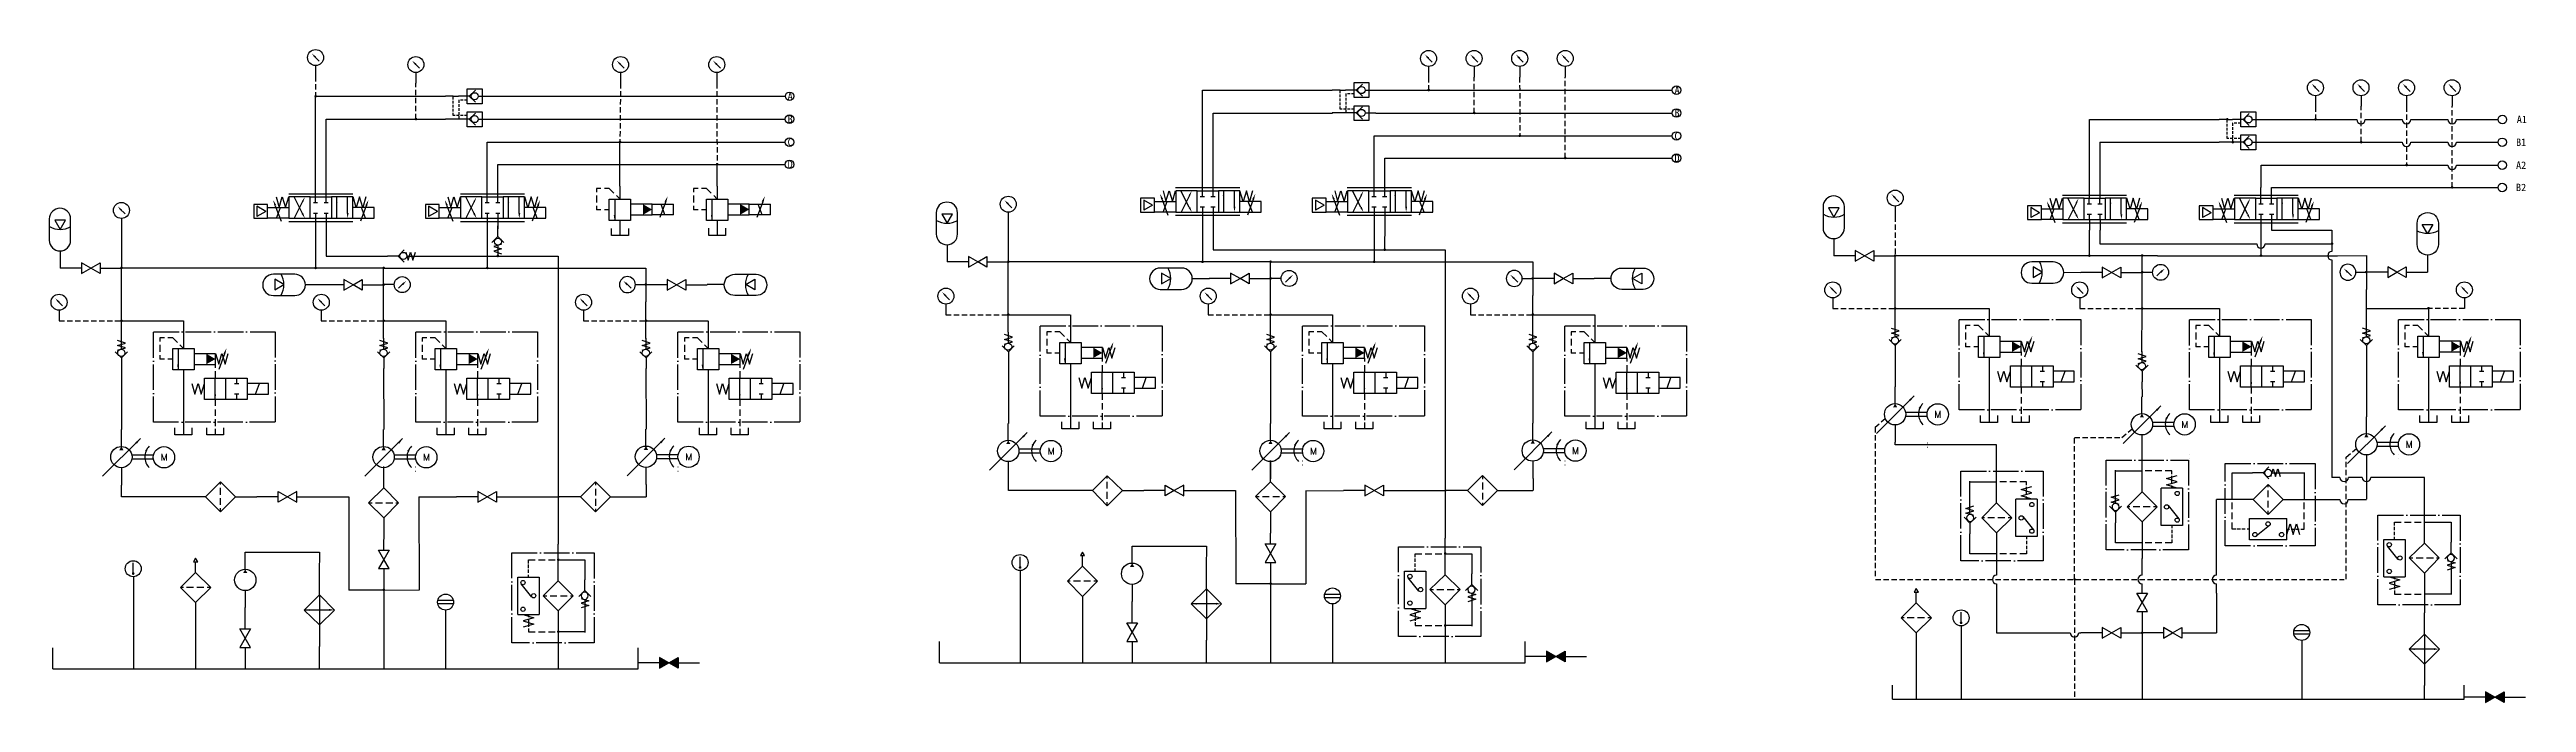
# Model space of a CAD drawing. Extents: x 245 to 8263, y -367 to 526.
# Drawn here: x 1411 to 2572, y 70 to 377 of the extents above; entities that cross this region are included whole.
import ezdxf
from ezdxf.enums import TextEntityAlignment as Align

# ---------------------------------------------------------------- set-up
doc = ezdxf.new("R2010")
doc.units = 0
doc.header["$LTSCALE"] = 5
doc.header["$MEASUREMENT"] = 0
doc.linetypes.add('ACAD_ISO04W100', pattern=[30, 24, -3, 0, -3])
doc.linetypes.add('HIDDEN', pattern=[0.375, 0.25, -0.125])
for name, color, linetype in [('11', 1, 'CONTINUOUS'), ('12', 2, 'CONTINUOUS'), ('16', 6, 'CONTINUOUS')]:
    doc.layers.add(name, color=color, linetype=linetype)
doc.styles.add('HZ', font='txt', dxfattribs={"bigfont": 'hztxt'})
doc.styles.get("Standard").update_dxf_attribs({"font": '仿宋_GB2312.ttf', "height": 3.5})

msp = doc.modelspace()

# ---------------------------------------------------------------- texts
at = {"layer": '11', "char_height": 3.5, "attachment_point": 1}
for s, insert in [('A', (1756.8982, 356.4433)), ('A', (2172.8242, 359.3331)), ('{\\fFangSong_GB2312|b1|i0|c134|p49;B}', (2172.7964, 348.6071)), ('{\\fFangSong_GB2312|b1|i0|c134|p49;B}', (1756.8704, 345.7173)), ('C', (2172.7964, 337.8406)), ('A1', (2567.8313, 345.5956)), ('C', (1756.8704, 334.9508)), ('D', (2172.7964, 327.4186)), ('{\\fFangSong_GB2312|b1|i0|c134|p49;B1}', (2567.4888, 334.8696)), ('D', (1756.8704, 324.5288)), ('A2', (2567.4888, 324.103)), ('B2', (2567.4427, 313.6811))]:
    msp.add_mtext_dynamic_manual_height_columns(s, width=10.435463, gutter_width=17.5, heights=[0], dxfattribs=dict(at, insert=insert))

# ---------------------------------------------------------------- blocks, each defined once
blk = doc.blocks.new('电动机')
at = {"layer": '11'}
blk.add_circle((0, -0.1), 5, dxfattribs=at)
at = {"layer": '11', "style": 'HZ'}
blk.add_text('M', height=3.2, dxfattribs=at).set_placement((0.1, -0.1), align=Align.MIDDLE)
blk = doc.blocks.new('截止阀')
at = {"layer": '11'}
for p, q in [((10, 0), (0, 0)), ((14.4, 0), (10, 2.5)), ((10, 2.5), (10, -2.5)), ((10, -2.5), (14.4, 0)), ((14.4, 0), (18.7, 2.5)), ((18.7, -2.5), (14.4, 0)), ((18.7, 2.5), (18.7, -2.5)), ((18.7, 0), (28.7, 0))]:
    blk.add_line(p, q, dxfattribs=at)
blk = doc.blocks.new('单向变量液压泵')
at = {"layer": '11'}
for p, q in [((-0.1, 18), (-0.1, 26)), ((8.8, 21.8), (-8.9, 4.1)), ((4.8, 14.1), (14.9, 14.1)), ((14.9, 12.1), (4.8, 12.1)), ((-0.1, 8), (-0.1, 0))]:
    blk.add_line(p, q, dxfattribs=at)
blk.add_circle((-0.1, 13.1), 5, dxfattribs=at)
blk.add_arc((17.9, 13.2), 7.03, 134.6929, 225.3648, dxfattribs=at)
at = {"layer": '12'}
for points in [[(-0.1, 18.1), (-1.1, 16.3), (0.9, 16.3)], [(6.5, 20.1), (7.2, 19.4), (8.9, 21.8)], [(10.9, 16), (11.7, 15.5), (12.9, 18.2)]]:
    blk.add_solid(points, dxfattribs=at)
blk = doc.blocks.new('过滤器')
at = {"layer": '11'}
for p, q in [((10.1, 0), (17.2, 7.1)), ((17.2, -7), (10.1, 0)), ((17.2, 7.1), (24.2, 0)), ((24.2, 0), (17.2, -7)), ((10.1, 0), (0.1, 0)), ((24.2, 0), (34.2, 0))]:
    blk.add_line(p, q, dxfattribs=at)
at = {"layer": '12'}
for p, q in [((17.2, 7.1), (17.2, 5.4)), ((17.2, 3.8), (17.2, 0.6)), ((17.2, -1), (17.2, -4.2)), ((17.2, -5.7), (17.2, -7))]:
    blk.add_line(p, q, dxfattribs=at)
blk = doc.blocks.new('单向阀（简易符号）带弹簧')
at = {"layer": '11'}
for p, q in [((1.9, 11.9), (-1.8, 13.1)), ((-1.8, 10.8), (1.9, 11.9)), ((0, 9.2), (0, 14.2)), ((-2.9, 7.8), (0, 5)), ((1.9, 9.7), (-1.8, 10.8)), ((-1.8, 8.6), (1.9, 9.7)), ((0, 5), (2.8, 7.8)), ((0, 5), (0, 0))]:
    blk.add_line(p, q, dxfattribs=at)
blk.add_circle((-0.1, 7.4), 1.67, dxfattribs=at)
blk = doc.blocks.new('压力表')
at = {"layer": '11'}
for p, q in [((-0.8, 9.5), (1.7, 7)), ((0, 5), (0, 0))]:
    blk.add_line(p, q, dxfattribs=at)
blk.add_circle((0, 8.7), 3.75, dxfattribs=at)
at = {"layer": '12'}
blk.add_solid([(-0.3, 8.5), (0.3, 9.1), (-1.8, 10.6)], dxfattribs=at)
blk = doc.blocks.new('5171', base_point=(201.3, 88.5))
at = {"layer": '11'}
for p, q in [((201.4, 88.4), (201.4, 93.4)), ((213.4, 88.4), (201.4, 88.4)), ((213.4, 93.4), (213.4, 88.4))]:
    blk.add_line(p, q, dxfattribs=at)
blk = doc.blocks.new('先导式电磁溢流阀')
at = {"layer": '11'}
for p, q in [((14.1, 5.1), (14.1, -7.9)), ((9.1, -7.9), (19.1, -7.9)), ((9.1, -17.9), (9.1, -7.9)), ((11.6, -7.9), (11.6, -17.9)), ((19.1, -7.9), (19.1, -17.9)), ((29.1, -10.3), (19.1, -10.3)), ((29.1, -10.2), (30.6, -15.2)), ((29.1, -15.3), (29.1, -10.3)), ((30.6, -15.2), (32.1, -10.2)), ((33.3, -10.4), (30.6, -17.7)), ((32.1, -10.2), (33.6, -15.2)), ((33.6, -15.2), (35.1, -10.2)), ((19.1, -17.9), (9.1, -17.9)), ((14.1, -17.9), (14.1, -48.3)), ((19.1, -15.3), (29.1, -15.3)), ((24, -31.8), (24, -21.8)), ((24, -21.8), (44, -21.8)), ((29, -31.8), (29, -21.8)), ((34, -31.7), (34, -21.7)), ((39, -21.8), (39, -24.3)), ((44, -21.8), (44, -31.8)), ((18, -24.3), (19.4, -29.3)), ((19.4, -29.3), (20.9, -24.3)), ((20.9, -24.3), (22.4, -29.3)), ((22.4, -29.3), (24, -24.3)), ((34, -31.8), (24, -31.8)), ((44, -31.8), (34, -31.8)), ((38, -24.3), (40, -24.3)), ((40, -29.3), (38, -29.3)), ((39, -29.3), (39, -31.8)), ((54, -24.3), (44, -24.3)), ((44, -29.3), (54, -29.3)), ((47.9, -29.3), (49.7, -24.3)), ((54, -29.3), (54, -24.3))]:
    blk.add_line(p, q, dxfattribs=at)
at = {"layer": '12'}
for p, q in [((3, -2.9), (3, -4.6)), ((5.2, -2.9), (3, -2.9)), ((3, -6.2), (3, -9.4)), ((3, -11), (3, -12.9)), ((9.1, -2.9), (6.8, -2.9)), ((11.3, -5.1), (9.1, -2.9)), ((14.1, -7.9), (12.4, -6.2)), ((5.2, -12.9), (3, -12.9)), ((9.1, -12.9), (6.8, -12.9)), ((29, -15.2), (29, -16.9)), ((29, -18.5), (29, -21.7)), ((29, -31.5), (29, -34.8)), ((29, -36.4), (29, -39.4)), ((29, -41), (29, -44.3)), ((29, -45.5), (29, -48.4))]:
    blk.add_line(p, q, dxfattribs=at)
at = {"layer": '12', "linetype": 'ACAD_ISO04W100', "ltscale": 0.1}
blk.add_lwpolyline([(0, -0.1), (57.1, -0.1), (57.1, -42.4), (0, -42.4)], close=True, dxfattribs=at)
at = {"layer": '12'}
for points in [[(24.8, -15.2), (29.1, -12.8), (24.8, -10.3)], [(32.8, -10.3), (33.7, -10.6), (34.3, -7.7)], [(11.1, -15.4), (12, -15.4), (11.5, -17.9)], [(29.4, -29.3), (28.6, -29.3), (29, -31.8)]]:
    blk.add_solid(points, dxfattribs=at)
at = {"layer": '11', "xscale": 0.66, "yscale": 0.66, "zscale": 0.66}
for p in [(10, -48.3), (24.9, -48.3)]:
    blk.add_blockref('5171', p, dxfattribs=at)
blk = doc.blocks.new('液位计')
at = {"layer": '11'}
for p, q in [((3.6, 9.5), (-3.7, 9.5)), ((3.6, 8), (-3.7, 8)), ((0, 5), (0, 0))]:
    blk.add_line(p, q, dxfattribs=at)
blk.add_circle((0, 8.8), 3.75, dxfattribs=at)
blk = doc.blocks.new('5236', base_point=(344.9, 43))
at = {"layer": '11'}
for p, q in [((342, 47.9), (343.5, 42.9)), ((343.5, 42.9), (345, 47.9)), ((345, 47.9), (346.5, 42.9)), ((346.5, 42.9), (348, 47.9))]:
    blk.add_line(p, q, dxfattribs=at)
blk = doc.blocks.new('回油过滤器')
at = {"layer": '11'}
for p, q in [((0, -7.1), (0, 0)), ((0, -7.4), (12.5, -7.4)), ((12.5, -7.4), (12.5, -16.8)), ((-19, -15.5), (-9, -15.5)), ((-19, -33), (-19, -15.5)), ((-12.3, -24.9), (-17.3, -18.6)), ((-9, -15.5), (-9, -33)), ((-19, -33), (-9, -33)), ((12.5, -31), (12.5, -41.4)), ((12.5, -41.1), (0, -41.1)), ((0, -41.3), (0, -49.9))]:
    blk.add_line(p, q, dxfattribs=at)
for centre in [(-16.5, -18), (-11.5, -24.2), (-16.5, -30.5)]:
    blk.add_circle(centre, 1, dxfattribs=at)
at = {"layer": '12'}
for p, q in [((-14, -9), (-14, -7.4)), ((-14, -13.5), (-14, -11.9)), ((-14, -15.4), (-14, -14.3))]:
    blk.add_line(p, q, dxfattribs=at)
at = {"layer": '12', "linetype": 'HIDDEN', "ltscale": 2.5}
for p, q in [((-14, -7.4), (0, -7.4)), ((-14, -11.2), (-14, -9.6)), ((-14, -33), (-14, -34.2)), ((-14, -35), (-14, -36.6)), ((-14, -37.2), (-14, -38.8)), ((-14, -39.5), (-14, -41.1)), ((-14, -41.1), (0, -41.1))]:
    blk.add_line(p, q, dxfattribs=at)
at = {"layer": '12', "linetype": 'ACAD_ISO04W100', "ltscale": 0.1}
blk.add_lwpolyline([(-21.8, -4.1), (16.8, -4.1), (16.8, -46.2), (-21.8, -46.2)], close=True, dxfattribs=at)
at = {"layer": '11', "rotation": 90}
blk.add_blockref('过滤器', (0, -41.4), dxfattribs=at)
at = {"layer": '11', "xscale": -1}
for name, p, rotation in [('单向阀（简易符号）带弹簧', (12.5, -16.8), 180), ('5236', (-11.6, -35.9), 89.93440482208143)]:
    blk.add_blockref(name, p, dxfattribs=dict(at, rotation=rotation))
blk = doc.blocks.new('圆点')
at = {"layer": '12', "const_width": 0.625}
blk.add_lwpolyline([(-0.3, 0.1, 1), (0.3, 0.1, 1)], format="xyb", close=True, dxfattribs=at)
blk = doc.blocks.new('空气滤清器')
at = {"layer": '11'}
for p, q in [((-7.1, 7.1), (0, 14.1)), ((0, 20.8), (-1, 19.1)), ((-1, 19.1), (1, 19.1)), ((1, 19.1), (0, 20.8)), ((0, 14.1), (0, 19.1)), ((0, 14.1), (7.1, 7.1)), ((0, 0), (-7.1, 7.1)), ((7.1, 7.1), (0, 0))]:
    blk.add_line(p, q, dxfattribs=at)
at = {"layer": '12'}
for p, q in [((-5.7, 7.1), (-7.1, 7.1)), ((-1, 7.1), (-4.2, 7.1)), ((3.8, 7.1), (0.6, 7.1)), ((7.1, 7.1), (5.4, 7.1))]:
    blk.add_line(p, q, dxfattribs=at)
blk = doc.blocks.new('液压泵')
at = {"layer": '11'}
for p, q in [((0, 18.1), (0, 26.1)), ((0, 8.1), (0, 0.1))]:
    blk.add_line(p, q, dxfattribs=at)
blk.add_circle((0, 13.1), 5, dxfattribs=at)
at = {"layer": '12'}
blk.add_solid([(0, 18.1), (-1, 16.3), (1, 16.3)], dxfattribs=at)
blk = doc.blocks.new('冷却器')
at = {"layer": '11'}
for p, q in [((10, 0), (17.1, 7.1)), ((17.1, 7.1), (24.1, 0)), ((17.1, 4.5), (17.1, -7)), ((10, 0), (0, 0)), ((17.1, -7.1), (10, 0)), ((10.1, 0), (24.1, 0)), ((24.1, 0), (17.1, -7.1)), ((24.2, 0), (34.2, 0))]:
    blk.add_line(p, q, dxfattribs=at)
at = {"layer": '12'}
for points in [[(16.6, 4.5), (17.5, 4.5), (17.1, 7)], [(17.5, -4.5), (16.7, -4.5), (17.1, -7)]]:
    blk.add_solid(points, dxfattribs=at)
blk = doc.blocks.new('独立冷却回路')
at = {"layer": '11'}
for p, q in [((0, 54.7), (34.8, 54.7)), ((34.8, 54.7), (34.7, 44.7)), ((34.7, 10.5), (34.7, 0))]:
    blk.add_line(p, q, dxfattribs=at)
blk.add_blockref('液压泵', (0, 28.6), dxfattribs=at)
for name, p, rotation in [('冷却器', (34.8, 44.7), 270), ('截止阀', (0, 0), 90)]:
    blk.add_blockref(name, p, dxfattribs=dict(at, rotation=rotation))
blk = doc.blocks.new('5234', base_point=(345.2, 81.6))
at = {"layer": '11'}
blk.add_line((345.1, 81.6), (345.1, 86.6), dxfattribs=at)
at = {"layer": '11', "const_width": 0.625}
blk.add_lwpolyline([(344.8, 81.6, 1), (345.4, 81.6, 1)], format="xyb", close=True, dxfattribs=at)
blk = doc.blocks.new('温度计')
at = {"layer": '11'}
blk.add_line((0, 5), (0, 0), dxfattribs=at)
blk.add_circle((-0.1, 8.8), 3.75, dxfattribs=at)
blk.add_blockref('5234', (0, 6.5), dxfattribs=at)
blk = doc.blocks.new('E型')
at = {"layer": '11'}
for p, q in [((1.5, 7.4), (3.5, 7.4)), ((1.5, 2.5), (3.5, 2.5)), ((2.5, 7.4), (2.5, 9.9)), ((2.5, 2.5), (2.5, 0)), ((6.5, 7.4), (8.5, 7.4)), ((6.5, 2.5), (8.5, 2.5)), ((7.5, 7.4), (7.5, 9.9)), ((7.5, 2.5), (7.5, 0))]:
    blk.add_line(p, q, dxfattribs=at)
blk = doc.blocks.new('5221', base_point=(319.6, 303.8))
at = {"layer": '11'}
blk.add_line((318.3, 300.9), (315.6, 293.6), dxfattribs=at)
at = {"layer": '12'}
blk.add_solid([(317.8, 301.1), (318.7, 300.8), (319.3, 303.6)], dxfattribs=at)
blk = doc.blocks.new('FHYA10', base_point=(659.7, 112))
at = {"layer": '11'}
for p, q in [((653.7, 112), (655.1, 107)), ((655.1, 107), (656.6, 112)), ((656.6, 112), (658.1, 107)), ((658.1, 107), (659.6, 112))]:
    blk.add_line(p, q, dxfattribs=at)
blk = doc.blocks.new('FHYA13', base_point=(778.4, 446.4))
at = {"layer": '11'}
for p, q in [((768.4, 451.4), (778.4, 451.4)), ((768.4, 446.4), (768.4, 451.4)), ((778.4, 446.4), (768.4, 446.4)), ((772.5, 446.4), (774.4, 451.4))]:
    blk.add_line(p, q, dxfattribs=at)
blk = doc.blocks.new('电磁换向阀')
at = {"layer": '11'}
for p, q in [((-2.5, 10), (-2.5, 15)), ((2.5, 10), (2.5, 15)), ((-25, 6.5), (-31.5, 6.5)), ((-31.5, 6.5), (-31.5, 0)), ((-30, 5.6), (-30, 0.9)), ((-25.9, 3.2), (-30, 5.6)), ((-25.9, 3.2), (-30, 0.9)), ((-25, 0), (-25, 6.5)), ((-15.1, 11.5), (15, 11.5)), ((-15, 10), (-15, 0)), ((-5, 10), (-15, 10)), ((-8.7, 2.3), (-12.6, 10)), ((-8.6, 7.8), (-12.5, 0)), ((-5, 10), (5, 10)), ((-5, 0), (-5, 10)), ((-5, 0), (5, 0)), ((15, 10), (5, 10)), ((5, 10), (5, 0)), ((7.5, 0.1), (7.5, 10)), ((12.5, 2.5), (12.5, 10)), ((15, 0), (15, 10)), ((-31.5, 0), (-25, 0)), ((-15.1, -1.5), (15, -1.5)), ((-15, 0), (-5, 0)), ((-2.5, 0), (-2.5, -5)), ((2.5, 0), (2.5, -5)), ((5, 0), (15, 0))]:
    blk.add_line(p, q, dxfattribs=at)
at = {"layer": '12'}
for points in [[(-8.3, 2.5), (-9.1, 2.1), (-7.5, 0)], [(-9, 7.9), (-8.3, 7.6), (-7.5, 10)], [(7, 7.5), (7.8, 7.5), (7.4, 10)], [(13, 2.5), (12.1, 2.5), (12.5, 0)]]:
    blk.add_solid(points, dxfattribs=at)
at = {"layer": '11', "xscale": -1}
blk.add_blockref('5221', (-22.7, 8.8), dxfattribs=at)
at = {"layer": '11'}
blk.add_blockref('5221', (22.6, 8.8), dxfattribs=at)
at = {"layer": '16'}
for name, p in [('FHYA13', (-15, 0)), ('FHYA10', (-15, 10))]:
    blk.add_blockref(name, p, dxfattribs=at)
at = {"layer": '16', "xscale": -1}
for name, p in [('FHYA10', (15, 10)), ('FHYA13', (15, 0))]:
    blk.add_blockref(name, p, dxfattribs=at)
blk = doc.blocks.new('5172', base_point=(208.3, 41.1))
at = {"layer": '11'}
for p, q in [((213.1, 46.7), (203.1, 46.7)), ((203.1, 36.7), (213.1, 36.7))]:
    blk.add_line(p, q, dxfattribs=at)
for centre, start, end in [((203.1, 41.7), 90, 270), ((213.1, 41.7), 270, 90)]:
    blk.add_arc(centre, 5, start, end, dxfattribs=at)
blk = doc.blocks.new('FHYF27')
at = {"layer": '11'}
blk.add_line((0, 8), (0, 0), dxfattribs=at)
blk.add_lwpolyline([(2.5, 22.4), (-2.5, 22.4), (0, 18.1)], close=True, dxfattribs=at)
blk.add_arc((0, 28.1), 10, 240.1609, 299.8391, dxfattribs=at)
at = {"layer": '11', "rotation": 90}
blk.add_blockref('5172', (0.5, 18.2), dxfattribs=at)
blk = doc.blocks.new('双向液压锁')
at = {"layer": '11'}
for p, q in [((3.7, 0), (0, 0)), ((3.7, 0), (6.2, 0)), ((11.2, 0), (6.2, 0)), ((10.2, 0), (10.2, 3.5)), ((10.2, 3.5), (17.2, 3.5)), ((14.1, 2.8), (11.2, 0)), ((11.2, 0), (14.1, -2.8)), ((17.2, 3.5), (17.2, -3.5)), ((11.2, -10.7), (0, -10.7)), ((10.2, -3.5), (10.2, 0)), ((17.2, -3.5), (10.2, -3.5)), ((10.2, -10.8), (10.2, -7.3)), ((10.2, -7.3), (17.2, -7.3)), ((10.2, -14.3), (10.2, -10.8)), ((14.1, -7.9), (11.2, -10.7)), ((11.2, -10.7), (14.1, -13.6)), ((15.4, 0), (20.4, 0)), ((15.4, -10.7), (20.4, -10.7)), ((17.2, -7.3), (17.2, -14.3)), ((17.2, -14.3), (10.2, -14.3))]:
    blk.add_line(p, q, dxfattribs=at)
for centre in [(13.7, 0), (13.7, -10.7)]:
    blk.add_circle(centre, 1.67, dxfattribs=at)
at = {"layer": '12', "linetype": 'HIDDEN'}
for p, q in [((3.7, -9), (3.7, 0)), ((10.2, -9), (3.7, -9)), ((10.2, -1.8), (6.3, -1.8)), ((6.3, -1.8), (6.3, -10.7))]:
    blk.add_line(p, q, dxfattribs=at)
blk = doc.blocks.new('先导比例溢流阀')
at = {"layer": '11'}
for p, q in [((-5, -16.2), (-5, -6.2)), ((-5, -6.2), (5, -6.2)), ((-2.4, -6.1), (-2.4, -16.2)), ((0, -0.1), (0, -6.2)), ((5, -6.2), (5, -16.2)), ((15.1, -8.5), (5.1, -8.5)), ((15.1, -8.5), (25.1, -8.5)), ((15.1, -13.5), (15.1, -8.5)), ((21.1, -13.5), (19.3, -8.5)), ((25.1, -13.5), (25.1, -8.5)), ((5, -16.2), (-5, -16.2)), ((0, -16.2), (0, -23.2)), ((5.1, -13.5), (15.1, -13.5)), ((25.1, -13.5), (15.1, -13.5))]:
    blk.add_line(p, q, dxfattribs=at)
at = {"layer": '12'}
for p, q in [((-8.9, -1.2), (-11, -1.2)), ((-11, -1.2), (-11, -2.9)), ((-11, -4.5), (-11, -7.7)), ((-11, -9.3), (-11, -11.2)), ((-8.9, -11.2), (-11, -11.2)), ((-5, -1.2), (-7.3, -1.2)), ((-5, -11.2), (-7.3, -11.2)), ((-2.8, -3.4), (-5, -1.2)), ((0.1, -6.2), (-1.6, -4.5))]:
    blk.add_line(p, q, dxfattribs=at)
for points in [[(10.8, -13.5), (15.1, -11), (10.8, -8.5)], [(-2.9, -13.6), (-2.1, -13.6), (-2.5, -16.2)]]:
    blk.add_solid(points, dxfattribs=at)
at = {"layer": '11'}
blk.add_blockref('5221', (22.7, -4.6), dxfattribs=at)
at = {"layer": '11', "xscale": 0.66, "yscale": 0.66, "zscale": 0.66}
blk.add_blockref('5171', (-4, -23.1), dxfattribs=at)

# ---------------------------------------------------------------- hatches: boundary and pattern name
at = {"layer": '11'}
h = msp.add_hatch(color=256, dxfattribs=at)
h.dxf.hatch_style = 1
h.paths.add_polyline_path([(2112.8081, 94.4649), (2112.8081, 89.4649), (2117.1375, 91.9644), (2117.1367, 91.9649)])
h = msp.add_hatch(color=256, dxfattribs=at)
h.dxf.hatch_style = 1
h.paths.add_polyline_path([(2121.4668, 94.4649), (2117.1375, 91.9653), (2117.1382, 91.9649), (2121.4668, 89.4649)])
h = msp.add_hatch(color=256, dxfattribs=at)
h.dxf.hatch_style = 1
h.paths.add_polyline_path([(1696.8821, 91.5751), (1696.8821, 86.5751), (1701.2114, 89.0746), (1701.2106, 89.0751)])
h = msp.add_hatch(color=256, dxfattribs=at)
h.dxf.hatch_style = 1
h.paths.add_polyline_path([(1705.5408, 91.5751), (1701.2114, 89.0755), (1701.2122, 89.0751), (1705.5408, 86.5751)])
h = msp.add_hatch(color=256, dxfattribs=at)
h.dxf.hatch_style = 1
h.paths.add_polyline_path([(2553.2419, 75.4175), (2553.2419, 70.4175), (2557.5712, 72.9171), (2557.5704, 72.9175)])
h.paths.add_polyline_path([(2561.9006, 75.4175), (2557.5712, 72.918), (2557.572, 72.9175), (2561.9006, 70.4175)])

# ---------------------------------------------------------------- linework, layer by layer
for p, q in [((1535.5245, 368.9977), (1535.5245, 364.1216)), ((1535.5245, 312.4984), (1535.5245, 354.6696)), ((1535.5245, 354.6696), (1596.4139, 354.6696)), ((1616.8599, 354.6696), (1755.8222, 354.6696)), ((1951.4505, 315.3882), (1951.4505, 357.5594)), ((1951.4505, 357.5594), (2012.3399, 357.5594)), ((2032.7859, 357.5594), (2171.7482, 357.5594)), ((1540.5062, 312.4984), (1540.5062, 343.9436)), ((1540.5062, 343.9436), (1596.4227, 343.9436)), ((1616.8599, 343.9436), (1755.7944, 343.9436)), ((1956.4322, 315.3882), (1956.4322, 346.8334)), ((1956.4322, 346.8334), (2012.3488, 346.8334)), ((2032.7859, 346.8334), (2171.7204, 346.8334)), ((2367.3766, 343.8218), (2428.2659, 343.8218)), ((2367.3766, 311.9073), (2367.3766, 343.8218)), ((2448.712, 343.8218), (2492.768, 343.8218)), ((2496.768, 343.8218), (2514.1294, 343.8218)), ((2518.1294, 343.8218), (2535.4934, 343.8218)), ((2539.4934, 343.8218), (2547.4288, 343.8218)), ((2547.4288, 343.8218), (2559.0535, 343.8218)), ((1616.0276, 312.4984), (1616.0276, 333.177)), ((1616.0276, 333.177), (1755.7944, 333.177)), ((1678.2345, 312.5766), (1678.2345, 333.177)), ((2031.9536, 315.3882), (2031.9536, 336.0668)), ((2031.9536, 336.0668), (2171.7204, 336.0668)), ((2036.9353, 315.3882), (2036.9353, 325.6449)), ((2036.9353, 325.6449), (2171.7204, 325.6449)), ((2372.3583, 333.0958), (2428.2748, 333.0958)), ((2372.3583, 333.0958), (2372.3583, 311.9073)), ((2448.712, 333.0958), (2514.1354, 333.0958)), ((2518.1354, 333.0958), (2535.4934, 333.0958)), ((2539.4934, 333.0958), (2542.9994, 333.0958)), ((2542.9994, 333.0958), (2551.3471, 333.0958)), ((2551.3471, 333.0958), (2559.0257, 333.0958)), ((1621.0093, 312.4984), (1621.0093, 322.7551)), ((1621.0093, 322.7551), (1755.7944, 322.7551)), ((1723.8579, 312.5766), (1723.8169, 322.7551)), ((2447.8797, 322.3293), (2535.4934, 322.3293)), ((2447.8797, 311.99), (2447.8797, 322.3293)), ((2539.4934, 322.3293), (2541.4661, 322.3293)), ((2541.4661, 322.3293), (2554.584, 322.3293)), ((2554.584, 322.3293), (2559.0257, 322.3293)), ((2447.8797, 311.9073), (2447.8797, 312.8917)), ((2452.8614, 311.9073), (2541.1254, 311.9073)), ((2541.1254, 311.9073), (2552.8804, 311.9073)), ((2552.8804, 311.9073), (2559.0257, 311.9073)), ((1444.4562, 292.4723), (1444.4562, 274.0879)), ((1535.4849, 292.456), (1535.4849, 274.1461)), ((1540.5062, 292.456), (1540.5062, 279.7147)), ((1615.988, 292.456), (1615.988, 274.1461)), ((1860.3823, 295.3621), (1860.3823, 276.9777)), ((1951.411, 295.3458), (1951.411, 277.0359)), ((1956.4322, 295.3458), (1956.4322, 282.6045)), ((2031.9141, 295.3458), (2031.9141, 277.0359)), ((2036.9353, 295.3458), (2036.8878, 282.6627)), ((2367.337, 291.8649), (2367.337, 279.9256)), ((2372.3583, 291.8649), (2372.3583, 285.4943)), ((2447.8401, 291.8649), (2447.8401, 279.9256)), ((2452.8614, 291.8649), (2481.1422, 291.8649)), ((2481.1422, 291.8649), (2481.154, 285.4943)), ((1540.4943, 279.7147), (1569.2633, 279.7147)), ((1583.4436, 279.749), (1620.9974, 279.7147)), ((1620.9974, 279.7147), (1649.2901, 279.7147)), ((1649.302, 279.7147), (1649.302, 144.6422)), ((1956.4204, 282.6045), (1985.1894, 282.6045)), ((1985.1894, 282.6045), (2036.9235, 282.6045)), ((2036.9235, 282.6045), (2065.2161, 282.6045)), ((2065.228, 282.6045), (2065.228, 147.532)), ((2276.2929, 255.1504), (2276.2929, 279.9256)), ((2399.2929, 279.9256), (2276.2929, 279.9256)), ((2281.3142, 279.9256), (2281.3142, 279.9256)), ((2372.3464, 285.4943), (2401.1154, 285.4943)), ((2392.083, 264.3071), (2392.083, 279.9256)), ((2399.2929, 279.9256), (2483.711, 279.9256)), ((2401.1154, 285.4943), (2445.8401, 285.4943)), ((2449.8401, 285.4943), (2452.8495, 285.4943)), ((2452.8495, 285.4943), (2481.1422, 285.4943)), ((2481.154, 285.4943), (2481.154, 281.9256)), ((2483.711, 279.9256), (2497.2931, 279.9816)), ((2497.2931, 279.9816), (2497.2931, 264.141)), ((1444.4408, 249.3708), (1444.4408, 274.1461)), ((1567.4408, 274.1461), (1444.4408, 274.1461)), ((1449.4621, 274.1461), (1449.4621, 274.1461)), ((1567.4408, 258.5275), (1567.4408, 274.1461)), ((1567.4408, 274.1461), (1690.4408, 274.1461)), ((1690.4408, 274.1461), (1690.4408, 258.3055)), ((1860.3669, 252.2606), (1860.3669, 277.0359)), ((1983.3669, 277.0359), (1860.3669, 277.0359)), ((1865.3881, 277.0359), (1865.3881, 277.0359)), ((1983.3669, 261.4173), (1983.3669, 277.0359)), ((1983.3669, 277.0359), (2106.3669, 277.0359)), ((2106.3669, 277.0359), (2106.3669, 261.1953)), ((2481.154, 277.9256), (2481.154, 175.9584)), ((1567.4408, 249.3708), (1567.4408, 258.5275)), ((1690.4408, 249.3708), (1690.4408, 258.3055)), ((1831.1245, 257.1367), (1831.1245, 252.2606)), ((1954.1245, 257.1367), (1954.1245, 252.2606)), ((1983.3669, 252.2606), (1983.3669, 261.4173)), ((2077.1245, 257.1367), (2077.1245, 252.2606)), ((2106.3669, 252.2606), (2106.3669, 261.1953)), ((2247.0505, 260.0265), (2247.0505, 255.1504)), ((2362.8407, 260.0265), (2362.8407, 255.1504)), ((2392.083, 255.1504), (2392.083, 264.3071)), ((2497.2931, 255.2064), (2497.2931, 264.141)), ((1415.1985, 254.2469), (1415.1985, 249.3708)), ((1444.4408, 241.1564), (1444.4408, 249.3708)), ((1444.4408, 249.3708), (1473.543, 249.3708)), ((1538.1985, 254.2469), (1538.1985, 249.3708)), ((1567.4408, 241.1564), (1567.4408, 249.3708)), ((1567.4408, 249.3708), (1596.543, 249.3708)), ((1661.1985, 254.2469), (1661.1985, 249.3708)), ((1690.4408, 241.1564), (1690.4408, 249.3708)), ((1690.4408, 249.3708), (1719.543, 249.3708)), ((1860.3669, 244.0462), (1860.3669, 252.2606)), ((1860.3669, 252.2606), (1889.469, 252.2606)), ((1983.3669, 244.0462), (1983.3669, 252.2606)), ((1983.3669, 252.2606), (2012.469, 252.2606)), ((2106.3669, 244.0462), (2106.3669, 252.2606)), ((2106.3669, 252.2606), (2135.469, 252.2606)), ((2276.2929, 246.9359), (2276.2929, 255.1504)), ((2276.2929, 255.1504), (2320.3951, 255.1504)), ((2392.0599, 234.9092), (2392.083, 255.1504)), ((2392.083, 255.1504), (2428.3951, 255.1504)), ((2497.2931, 246.9919), (2497.2931, 255.2064)), ((2497.2931, 255.2064), (2526.3952, 255.2064)), ((2276.3273, 232.7557), (2276.3273, 218.4375)), ((2497.2812, 232.7896), (2497.3274, 204.3739)), ((1444.4752, 226.9761), (1444.4752, 198.3398)), ((1567.429, 226.9541), (1567.4752, 198.3398)), ((1690.429, 226.9541), (1690.4752, 198.5384)), ((1860.4012, 229.8659), (1860.4012, 201.2296)), ((1983.355, 229.8438), (1983.4012, 201.2296)), ((2106.355, 229.8438), (2106.4012, 201.4281)), ((2392.0481, 220.7069), (2392.0629, 213.7239)), ((1459.4371, 186.4214), (1459.5381, 186.4214)), ((1875.3632, 189.3112), (1875.4642, 189.3112)), ((1875.3632, 187.3112), (1875.4642, 187.3112)), ((2276.3273, 191.3001), (2276.3273, 192.4614)), ((2323.8972, 191.3001), (2276.3273, 191.3001)), ((2291.2892, 192.201), (2291.3902, 192.201)), ((2291.2892, 190.201), (2291.3902, 190.201)), ((2323.8972, 182.592), (2323.8972, 191.3001)), ((2414.2892, 186.6829), (2414.3902, 186.6829)), ((2512.2893, 186.7389), (2512.3904, 186.7389)), ((1459.4371, 184.4214), (1459.5381, 184.4214)), ((1582.4371, 180.9033), (1582.5381, 180.9033)), ((1582.4371, 178.9033), (1582.5381, 178.9033)), ((1705.4371, 180.9033), (1705.5381, 180.9033)), ((1705.4371, 178.9033), (1705.5381, 178.9033)), ((1860.4012, 169.7482), (1860.4012, 175.2662)), ((1998.3632, 183.7931), (1998.4642, 183.7931)), ((1998.3632, 181.7931), (1998.4642, 181.7931)), ((2106.4605, 175.452), (2106.4605, 169.7353)), ((2121.3632, 183.7931), (2121.4642, 183.7931)), ((2121.3632, 181.7931), (2121.4642, 181.7931)), ((2414.2892, 184.6829), (2414.3902, 184.6829)), ((2484.8731, 175.9584), (2481.154, 175.9584)), ((2495.3753, 175.9584), (2488.8731, 175.9584)), ((2497.3867, 178.3978), (2497.3274, 165.6887)), ((2524.4984, 175.9584), (2499.3753, 175.9584)), ((2512.2893, 184.7389), (2512.3904, 184.7389)), ((2524.4984, 162.3696), (2524.4984, 175.9584)), ((1444.4752, 166.8584), (1444.4752, 172.3765)), ((1473.8424, 166.8584), (1444.4752, 166.8584)), ((1536.7111, 166.8566), (1551.0438, 166.8548)), ((1551.0438, 166.8548), (1551.1673, 123.1304)), ((1583.9277, 166.8689), (1584.0512, 123.1469)), ((1583.9279, 166.8082), (1601.6765, 166.8584)), ((1630.3747, 166.8584), (1649.733, 166.8456)), ((1683.8874, 166.8456), (1690.4752, 166.8456)), ((1690.5345, 172.5622), (1690.5345, 166.8456)), ((1889.7684, 169.7482), (1860.4012, 169.7482)), ((1952.6372, 169.7464), (1966.9698, 169.7446)), ((1966.9698, 169.7446), (1967.0933, 126.0202)), ((1999.8537, 169.7587), (1999.9773, 126.0367)), ((1999.8539, 169.698), (2017.6025, 169.7482)), ((2046.3008, 169.7482), (2065.6591, 169.7353)), ((2099.8135, 169.7353), (2106.4012, 169.7353)), ((2427.0082, 130.1053), (2427.0082, 165.638)), ((2476.8591, 165.638), (2484.8247, 165.6008)), ((2488.8247, 165.5821), (2497.3267, 165.5425)), ((1564.969, 141.8391), (1569.969, 141.8391)), ((1567.469, 137.509), (1564.969, 141.8391)), ((1567.4677, 141.8589), (1567.4677, 146.8589)), ((1569.969, 141.8391), (1567.469, 137.509)), ((1980.895, 144.7289), (1985.895, 144.7289)), ((1983.395, 140.3988), (1980.895, 144.7289)), ((1983.395, 140.4004), (1980.895, 136.0702)), ((1983.3938, 144.7487), (1983.3938, 149.7487)), ((1985.895, 144.7289), (1983.395, 140.3988)), ((1985.895, 136.0702), (1983.395, 140.4004)), ((1567.469, 137.5106), (1564.969, 133.1804)), ((1564.969, 133.1804), (1569.969, 133.1804)), ((1567.4677, 133.1607), (1567.4677, 123.1607)), ((1569.969, 133.1804), (1567.469, 137.5106)), ((1980.895, 136.0702), (1985.895, 136.0702)), ((1983.3938, 136.0505), (1983.3938, 126.0505)), ((2323.8972, 132.7411), (2323.8972, 130.1053)), ((2392.1174, 131.7619), (2392.0629, 137.9097)), ((2392.1174, 130.1053), (2392.1174, 131.7619)), ((1450.0886, 124.3428), (1450.0886, 86.1866)), ((1479.2472, 117.273), (1479.2472, 86.1866)), ((1567.6092, 123.1445), (1551.1672, 123.1445)), ((1567.4783, 123.1445), (1567.4757, 86.1866)), ((1567.6092, 123.1445), (1584.0511, 123.191)), ((1866.0146, 127.2325), (1866.0146, 89.0763)), ((1895.1733, 120.1628), (1895.1733, 89.0763)), ((1983.5353, 126.0343), (1967.0933, 126.0343)), ((1983.4043, 126.0343), (1983.4018, 89.0763)), ((1983.5353, 126.0343), (1999.9771, 126.0808)), ((2323.8972, 126.1053), (2323.8972, 103.002)), ((2392.1187, 117.412), (2389.6187, 121.7421)), ((2389.6187, 121.7421), (2394.6187, 121.7421)), ((2392.1187, 117.4136), (2389.6187, 113.0834)), ((2392.1174, 121.7619), (2392.1174, 126.1053)), ((2394.6187, 121.7421), (2392.1187, 117.412)), ((2394.6187, 113.0834), (2392.1187, 117.4136)), ((2427.0082, 121.6755), (2427.0082, 126.1053)), ((2427.0082, 121.6755), (2427.0397, 103.0743)), ((1596.4999, 108.6639), (1596.4999, 86.1866)), ((2012.4259, 111.5537), (2012.4259, 89.0763)), ((2389.6187, 113.0834), (2394.6187, 113.0834)), ((2392.1174, 113.0637), (2392.1174, 103.0637)), ((1412.2577, 86.1866), (1412.2577, 96.0866)), ((1649.302, 94.7913), (1649.302, 86.1866)), ((1686.8623, 86.1866), (1686.8623, 96.0866)), ((1828.1838, 89.0763), (1828.1838, 98.9763)), ((2065.228, 97.6811), (2065.228, 89.0763)), ((2102.7883, 89.0763), (2102.7883, 98.9763)), ((2286.1897, 103.0525), (2286.1897, 71.9661)), ((2307.324, 101.2794), (2307.324, 71.9661)), ((2323.8972, 103.0142), (2358.39, 103.0666)), ((2362.39, 103.0727), (2363.3674, 103.0742)), ((2392.1174, 103.0055), (2392.0817, 71.9661)), ((2420.78, 103.0637), (2427.0082, 103.0742)), ((2466.9497, 94.4435), (2466.9497, 71.9661)), ((1412.2577, 86.1866), (1686.8623, 86.1866)), ((1828.1838, 89.0763), (2102.7883, 89.0763)), ((2275.0417, 71.9661), (2275.0417, 78.5661)), ((2275.0417, 71.9661), (2543.206, 71.9661)), ((2524.4509, 78.3482), (2524.4509, 71.9661)), ((2543.206, 71.9661), (2543.206, 78.5661))]:
    msp.add_line(p, q, dxfattribs=at)
at = {"layer": '11', "linetype": 'HIDDEN', "ltscale": 2}
for p, q in [((1535.5245, 364.1216), (1535.5245, 354.6696)), ((1582.5325, 343.9436), (1582.5325, 360.8199)), ((1678.5317, 360.791), (1678.2345, 333.177)), ((1723.6481, 360.791), (1723.8169, 322.7551)), ((2057.4746, 363.6808), (2057.49, 357.5594)), ((2078.8419, 346.8334), (2078.8419, 363.7097)), ((2100.2, 363.6808), (2100.2154, 336.0668)), ((2121.5673, 325.6449), (2121.5673, 363.7097)), ((2473.4006, 349.9433), (2473.416, 343.8218)), ((2494.768, 333.0958), (2494.768, 349.9722)), ((2516.126, 349.9433), (2516.1414, 322.3293)), ((2537.4934, 311.9073), (2537.4934, 349.9722)), ((2276.3083, 298.2518), (2276.3083, 279.8674)), ((1415.1985, 249.3708), (1444.4408, 249.3708)), ((1538.1985, 249.3708), (1567.4408, 249.3708)), ((1661.1985, 249.3708), (1690.4408, 249.3708)), ((1831.1245, 252.2606), (1860.3669, 252.2606)), ((1954.1245, 252.2606), (1983.3669, 252.2606)), ((2077.1245, 252.2606), (2106.3669, 252.2606)), ((2247.0505, 255.1504), (2276.2929, 255.1504)), ((2362.8407, 255.1504), (2392.083, 255.1504)), ((2543.233, 255.2064), (2526.3952, 255.2064))]:
    msp.add_line(p, q, dxfattribs=at)
at = {"layer": '11'}
for centre in [(1757.8222, 354.6696), (2173.7204, 346.8334), (2173.7482, 357.5594), (1757.7944, 343.9436), (2173.7204, 336.0668), (2561.0535, 343.8218), (1757.7944, 333.177), (2173.7204, 325.6449), (2561.0257, 333.0958), (1757.7944, 322.7551), (2561.0257, 322.3293), (2561.0257, 311.9073)]:
    msp.add_circle(centre, 2, dxfattribs=at)
for centre, start, end in [((2494.768, 343.8218), 180, 0), ((2516.1294, 343.8218), 180, 0), ((2537.4934, 343.8218), 180, 0), ((2516.1354, 333.0958), 180, 360), ((2537.4934, 333.0958), 180, 0), ((2537.4934, 322.3293), 180, 0), ((2447.8401, 285.4943), 180, 0), ((2481.154, 279.9256), 90, 270), ((2486.8731, 175.9584), 180, 0), ((2497.3753, 175.9584), 180, 0), ((2486.8247, 165.5915), 179.7326346, 359.7326346), ((2323.8972, 128.1053), 90, 270), ((2392.1174, 128.1053), 90, 270), ((2427.0082, 128.1053), 90, 270), ((2360.39, 103.0697), 180.0871526, 0.0871526)]:
    msp.add_arc(centre, 2, start, end, dxfattribs=at)
at = {"layer": '12', "linetype": 'HIDDEN', "ltscale": 2}
for p, q in [((2266.8495, 199.5638), (2271.7256, 203.5559)), ((2266.8495, 199.5638), (2266.8495, 128.7247)), ((2382.6246, 194.7237), (2387.5008, 198.7158)), ((2360.39, 128.1053), (2360.39, 194.7237)), ((2360.39, 194.7237), (2382.6246, 194.7237)), ((2487.8496, 185.5002), (2492.7257, 189.4923)), ((2487.8496, 128.2456), (2487.8496, 185.5002)), ((2267.1158, 128.1053), (2486.8731, 128.1053)), ((2360.39, 128.1053), (2360.39, 71.9661))]:
    msp.add_line(p, q, dxfattribs=at)

# ---------------------------------------------------------------- block references
at = {"layer": '11'}
for name, p in [('压力表', (1535.5245, 364.1216)), ('压力表', (1582.5325, 360.8199)), ('压力表', (1678.547, 360.8199)), ('压力表', (1723.6635, 360.8199)), ('压力表', (2057.49, 363.7097)), ('压力表', (2078.8419, 363.7097)), ('压力表', (2100.2154, 363.7097)), ('压力表', (2121.5673, 363.7097)), ('双向液压锁', (2012.3399, 357.5712)), ('压力表', (2473.416, 349.9722)), ('压力表', (2494.768, 349.9722)), ('压力表', (2516.1414, 349.9722)), ('压力表', (2537.4934, 349.9722)), ('圆点', (1535.5601, 354.6114)), ('双向液压锁', (1596.4139, 354.6814)), ('圆点', (2057.5257, 357.5012)), ('圆点', (1582.5681, 343.8854)), ('圆点', (2078.8776, 346.7752)), ('双向液压锁', (2428.2659, 343.8337)), ('圆点', (2432.0196, 343.7755)), ('圆点', (2473.4517, 343.7636)), ('圆点', (1678.2702, 333.1188)), ('圆点', (2100.251, 336.0668)), ('圆点', (2121.5673, 325.6449)), ('圆点', (2434.6313, 333.0376)), ('圆点', (2494.8036, 333.0376)), ('圆点', (1723.8526, 322.6969)), ('电磁换向阀', (1953.9399, 300.3566)), ('电磁换向阀', (2034.443, 300.3566)), ('圆点', (2516.1771, 322.3293)), ('压力表', (1444.4562, 292.4723)), ('电磁换向阀', (1538.0139, 297.4668)), ('E型', (1532.9927, 297.4345)), ('电磁换向阀', (1618.517, 297.4668)), ('E型', (1613.4958, 297.4345)), ('先导比例溢流阀', (1678.2345, 312.5766)), ('先导比例溢流阀', (1723.8169, 312.633)), ('压力表', (1860.3823, 295.3621)), ('E型', (1948.9187, 300.3243)), ('E型', (2029.4218, 300.3243)), ('压力表', (2276.3083, 298.2518)), ('电磁换向阀', (2369.8659, 296.8757)), ('E型', (2364.8448, 296.8434)), ('电磁换向阀', (2450.369, 296.8757)), ('E型', (2445.3479, 296.8434)), ('圆点', (2537.4934, 311.9073)), ('圆点', (1620.9974, 279.7147)), ('截止阀', (1831.6525, 277.0253)), ('圆点', (2036.9235, 282.6045)), ('截止阀', (2247.5786, 279.9151)), ('圆点', (2276.3286, 279.8674)), ('圆点', (2367.3727, 279.8674)), ('圆点', (2392.083, 279.9256)), ('圆点', (2447.8758, 279.8674)), ('圆点', (2481.1897, 285.4361)), ('截止阀', (1415.7265, 274.1355)), ('圆点', (1444.4765, 274.0879)), ('圆点', (1535.5206, 274.0879)), ('截止阀', (1538.7265, 266.3262)), ('圆点', (1567.4765, 274.0879)), ('圆点', (1616.0237, 274.0879)), ('圆点', (1860.4025, 276.9777)), ('圆点', (1951.4466, 276.9777)), ('截止阀', (1954.6525, 269.216)), ('圆点', (1983.4025, 276.9777)), ('圆点', (1983.4025, 269.1684)), ('圆点', (2031.9497, 276.9777)), ('压力表', (2247.0505, 255.1504)), ('压力表', (2362.8407, 255.1504)), ('截止阀', (2363.3687, 272.1058)), ('圆点', (2392.1187, 272.0581)), ('压力表', (2543.233, 255.2064)), ('压力表', (1415.1985, 249.3708)), ('压力表', (1538.1985, 249.3708)), ('圆点', (1567.4765, 266.2786)), ('压力表', (1661.1985, 249.3708)), ('压力表', (1831.1245, 252.2606)), ('压力表', (1954.1245, 252.2606)), ('压力表', (2077.1245, 252.2606)), ('圆点', (2276.3286, 255.0922)), ('圆点', (2392.1187, 255.0922)), ('圆点', (2526.3952, 255.2064)), ('圆点', (1444.4765, 249.3126)), ('先导式电磁溢流阀', (1459.4741, 244.2516)), ('圆点', (1567.4765, 249.3126)), ('先导式电磁溢流阀', (1582.4741, 244.2516)), ('圆点', (1690.4765, 249.3126)), ('先导式电磁溢流阀', (1705.4741, 244.2516)), ('单向阀（简易符号）带弹簧', (1860.4012, 229.8659)), ('圆点', (1860.4025, 252.2024)), ('先导式电磁溢流阀', (1875.4001, 247.1414)), ('单向阀（简易符号）带弹簧', (1983.4012, 229.8659)), ('圆点', (1983.4025, 252.2024)), ('先导式电磁溢流阀', (1998.4001, 247.1414)), ('单向阀（简易符号）带弹簧', (2106.4012, 229.8659)), ('圆点', (2106.4025, 252.2024)), ('先导式电磁溢流阀', (2121.4001, 247.1414)), ('单向阀（简易符号）带弹簧', (2276.3273, 232.7557)), ('先导式电磁溢流阀', (2306.3262, 250.0312)), ('先导式电磁溢流阀', (2414.3262, 250.0312)), ('单向阀（简易符号）带弹簧', (2497.3274, 232.8117)), ('先导式电磁溢流阀', (2512.3263, 250.0872)), ('单向阀（简易符号）带弹簧', (1444.4752, 226.9761)), ('单向阀（简易符号）带弹簧', (1567.4752, 226.9761)), ('单向阀（简易符号）带弹簧', (1690.4752, 226.9761)), ('单向阀（简易符号）带弹簧', (2392.0943, 220.7289)), ('单向变量液压泵', (2276.3866, 192.4614)), ('电动机', (2296.276, 205.6035)), ('单向变量液压泵', (2392.1222, 187.7478)), ('单向变量液压泵', (1444.5345, 172.3636)), ('单向变量液压泵', (1567.5345, 172.3636)), ('单向变量液压泵', (1690.5345, 172.5622)), ('单向变量液压泵', (1860.4605, 175.2534)), ('单向变量液压泵', (1983.4605, 175.2534)), ('单向变量液压泵', (2106.4605, 175.452)), ('电动机', (2412.0661, 200.8902)), ('单向变量液压泵', (2497.3867, 178.3978)), ('电动机', (1464.4239, 185.5057)), ('电动机', (1587.4239, 185.5057)), ('电动机', (1710.4239, 185.7043)), ('电动机', (1880.35, 188.3955)), ('电动机', (2003.35, 188.3955)), ('电动机', (2126.35, 188.5941)), ('电动机', (2517.2762, 191.5399)), ('过滤器', (2065.5705, 169.7406)), ('截止阀', (1601.6603, 166.8478)), ('过滤器', (1649.6444, 166.8508)), ('截止阀', (2017.5864, 169.7376)), ('回油过滤器', (2524.4984, 162.3696)), ('独立冷却回路', (1502.5316, 86.1704)), ('回油过滤器', (1649.302, 144.6422)), ('温度计', (1866.0146, 127.2325)), ('空气滤清器', (1895.1733, 120.1628)), ('独立冷却回路', (1918.4576, 89.0602)), ('回油过滤器', (2065.228, 147.532)), ('圆点', (2065.2637, 140.1133)), ('温度计', (1450.0886, 124.3428)), ('空气滤清器', (1479.2472, 117.273)), ('圆点', (1649.3376, 137.2235)), ('圆点', (2360.4256, 128.0471)), ('圆点', (1567.5139, 123.0863)), ('液位计', (1596.4999, 108.6639)), ('圆点', (1983.44, 125.9761)), ('液位计', (2012.4259, 111.5537)), ('空气滤清器', (2286.1897, 103.0525)), ('圆点', (2065.2637, 106.4054)), ('温度计', (2307.324, 101.2794)), ('液位计', (2466.9497, 94.4435)), ('圆点', (1649.3376, 103.5156)), ('截止阀', (2102.7722, 91.9556)), ('圆点', (2392.1174, 103.0055)), ('截止阀', (1686.8462, 89.0658)), ('截止阀', (2543.206, 72.9082))]:
    msp.add_blockref(name, p, dxfattribs=at)
for name, p, rotation in [('FHYF27', (1415.7426, 274.1461), 359.9843682537356), ('FHYF27', (1831.6687, 277.0359), 359.9843682537356), ('FHYF27', (2247.5947, 279.9256), 359.9843682537356), ('单向阀（简易符号）带弹簧', (1620.9631, 293.895), 179.9999999999988), ('单向阀（简易符号）带弹簧', (1569.2633, 279.7147), 269.9999999999989), ('FHYF27', (1538.7426, 266.3368), 89.98436825373555), ('压力表', (1567.4408, 266.3368), 270), ('FHYF27', (1954.6687, 269.2266), 89.98436825373555), ('压力表', (1983.3669, 269.2266), 270), ('FHYF27', (2363.3848, 272.1163), 89.98436825373555), ('压力表', (2392.083, 272.1163), 270), ('回油过滤器', (2392.0629, 137.9097), 180), ('过滤器', (1567.4677, 146.8589), 90), ('过滤器', (1924.0114, 169.7429), 180), ('过滤器', (1983.3938, 149.7487), 90), ('回油过滤器', (2323.8972, 132.7411), 180), ('回油过滤器', (2427.0082, 165.638), 89.99999999999999), ('过滤器', (1508.0854, 166.8531), 180), ('截止阀', (1536.7111, 166.8689), 180), ('截止阀', (1952.6372, 169.7587), 180), ('冷却器', (2524.4984, 112.5187), 270)]:
    msp.add_blockref(name, p, dxfattribs=dict(at, rotation=rotation))
at = {"layer": '11', "xscale": -1}
for name, p, rotation in [('FHYF27', (2525.9913, 272.1723), 0.01563174626443953), ('压力表', (1690.4408, 266.3368), 90), ('FHYF27', (1719.1391, 266.3368), 270.0156317462644), ('压力表', (2106.3669, 269.2266), 90), ('FHYF27', (2135.0651, 269.2266), 270.0156317462644), ('压力表', (2497.2931, 272.1723), 90)]:
    msp.add_blockref(name, p, dxfattribs=dict(at, rotation=rotation))
for name, p in [('截止阀', (1719.1552, 266.3262)), ('圆点', (2106.3312, 269.1684)), ('截止阀', (2135.0813, 269.216)), ('圆点', (2497.2574, 272.1141)), ('截止阀', (2526.0074, 272.1618)), ('圆点', (1690.4052, 266.2786)), ('截止阀', (2392.0817, 103.0637)), ('截止阀', (2420.78, 103.0637))]:
    msp.add_blockref(name, p, dxfattribs=at)

msp.set_redraw_order([(e.dxf.handle, doc.entitydb.next_handle()) for e in msp.query("TEXT MTEXT ATTDEF DIMENSION ARC_DIMENSION")])  # texts and dimensions are drawn at this point

doc.saveas('drawing.dxf')
